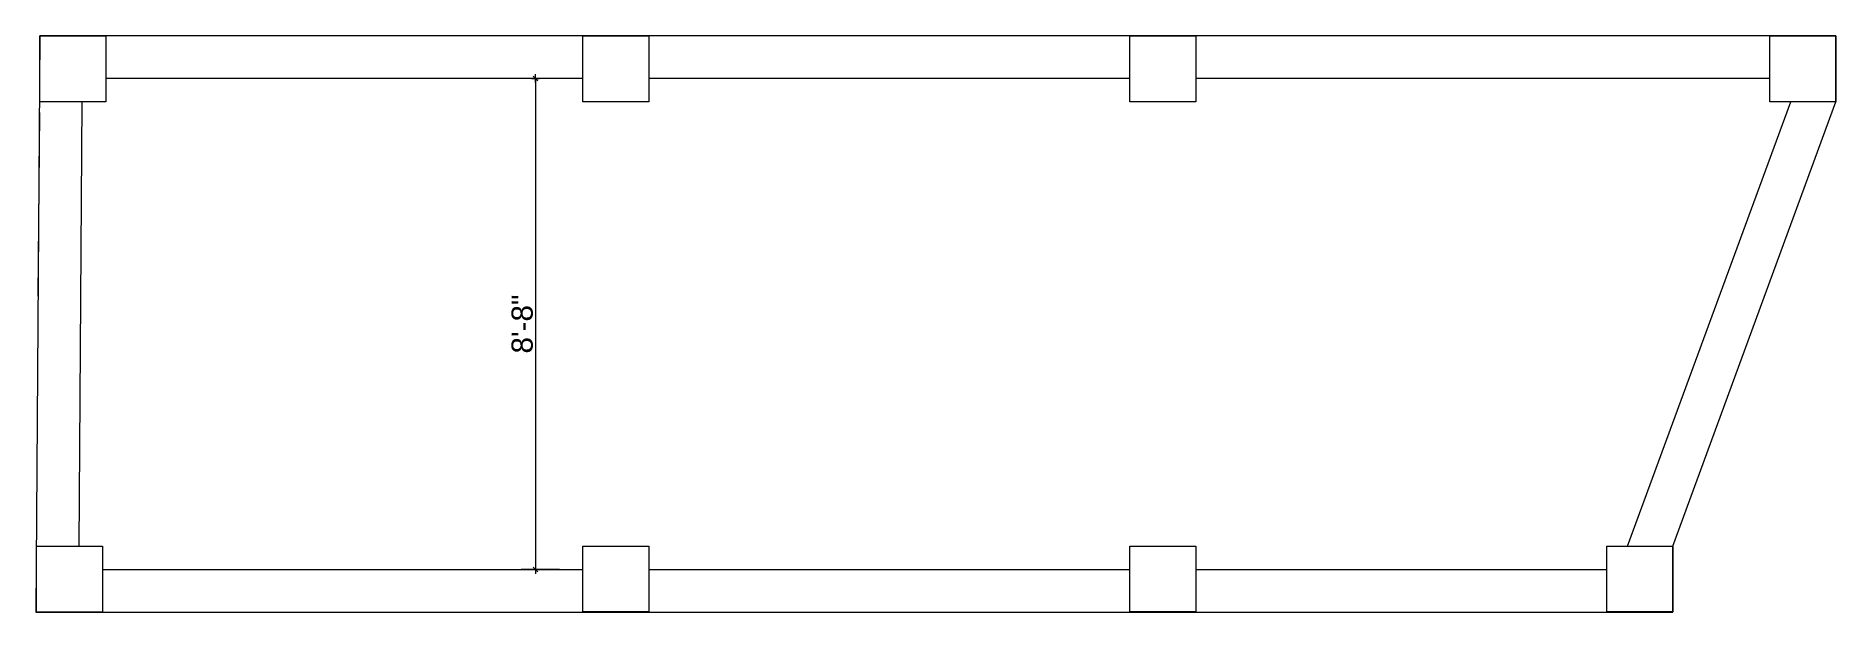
# Model space of a CAD drawing. Header units: inches. Extents: x 4069 to 291496, y -47643 to 12535.
# Drawn here: x 15517.7 to 15899.5, y 4046.4 to 4168.7 of the extents above; entities that cross this region are included whole.
import ezdxf

# ---------------------------------------------------------------- set-up
doc = ezdxf.new("R2010")
doc.units = ezdxf.units.IN
doc.header["$LTSCALE"] = 5
doc.header["$MEASUREMENT"] = 0
doc.layers.add('A-WALL', color=7, linetype='Continuous', lineweight=9)
doc.layers.add('dim line', color=7, linetype='Continuous', lineweight=15, true_color=0xfab2b2)
doc.styles.get("Standard").update_dxf_attribs({"font": 'arial.ttf'})
doc.dimstyles.new('Standard$0', dxfattribs={"dimtxt": 6, "dimasz": 4, "dimexe": 3, "dimexo": 6, "dimgap": 3, "dimtad": 1, "dimdec": 1, "dimzin": 0, "dimdsep": 46, "dimlunit": 4, "dimtxsty": 'Standard', "dimcen": 0.09, "dimclrd": 6, "dimclre": 6, "dimclrt": 7, "dimadec": 0, "dimazin": 0, "dimtfac": 1, "dimtdec": 1, "dimtix": 1, "dimtofl": 0, "dimtmove": 1, "dimatfit": 3, "dimfxl": 1, "dimtolj": 1, "dimtzin": 0, "dimlwd": 18, "dimlwe": 18, "dimarcsym": 0})

msp = doc.modelspace()

# ---------------------------------------------------------------- blocks, each defined once
blk = doc.blocks.new('oblique')
at = {"color": 0, "lineweight": -2}
blk.add_line((0.25, 0.25), (-0.25, -0.25), dxfattribs=at)
at = {"layer": 'dim line', "lineweight": 9}
for p, q in [((-0.4375, 0), (0.4375, 0)), ((0, 0.4375), (0, -0.4375))]:
    blk.add_line(p, q, dxfattribs=at)
blk = doc.blocks.new('*D36')
at = {"layer": 'A-WALL', "color": 47, "lineweight": 0, "ltscale": 5, "transparency": 16777216}
for p, q in [((15628.71, 4159.67), (15620.64, 4159.67)), ((15628.71, 4055.42), (15620.64, 4055.42))]:
    blk.add_line(p, q, dxfattribs=at)
at = {"layer": 'A-WALL', "color": 33, "lineweight": 0, "ltscale": 5, "transparency": 16777216}
blk.add_line((15623.64, 4159.67), (15623.64, 4055.42), dxfattribs=at)
at = {"layer": 'Defpoints', "color": 0, "ltscale": 5, "transparency": 16777216}
for p in [(15633.71, 4159.67), (15623.64, 4055.42), (15633.71, 4055.42)]:
    blk.add_point(p, dxfattribs=at)
at = {"layer": 'A-WALL', "color": 33, "lineweight": 0, "ltscale": 5, "transparency": 16777216, "xscale": 2, "yscale": 2, "zscale": 2}
for p, rotation in [((15623.64, 4159.67), 90), ((15623.64, 4055.42), 270)]:
    blk.add_blockref('oblique', p, dxfattribs=dict(at, rotation=rotation))
at = {"layer": 'A-WALL', "color": 7, "ltscale": 5, "transparency": 16777216, "insert": (15620.84, 4107.54), "char_height": 4.5, "attachment_point": 5, "rotation": 90}
blk.add_mtext('\\A1;8\'-8"', dxfattribs=at)
blk = doc.blocks.new('_OBLIQUE')
at = {"color": 0, "linetype": 'ByBlock'}
blk.add_line((-0.5, -0.5), (0.5, 0.5), dxfattribs=at)

# ---------------------------------------------------------------- dimensions: what is measured, and where the dimension line sits
at = {"layer": 'A-WALL', "ltscale": 5}
dim = msp.add_linear_dim(base=(15623.64074, 4055.42115), p1=(15633.71104, 4159.66775), p2=(15633.71104, 4055.42115), angle=90, dimstyle='Standard$0', override={"dimtxt": 4.5, "dimasz": 2, "dimexo": 5, "dimgap": 0.5, "dimdec": 0, "dimzin": 12, "dimpost": '\\X', "dimblk": 'oblique', "dimcen": 3, "dimclrd": 33, "dimclre": 47, "dimtfac": 0.5, "dimtdec": 0, "dimfxl": 3, "dimlwd": 0, "dimlwe": 0}, dxfattribs=at)
dim.commit()
dim.dimension.update_dxf_attribs({"geometry": '*D36', "text_midpoint": (15620.84316, 4107.54445)})

# ---------------------------------------------------------------- linework, layer by layer
at = {"layer": 'A-WALL', "ltscale": 5}
for p, q in [((15855.24525, 4060.42626), (15889.87085, 4154.66775)), ((15864.8335, 4060.42626), (15899.45909, 4154.66775)), ((15518.14846, 4113.42127), (15518.49451, 4152.42115))]:
    msp.add_line(p, q, dxfattribs=at)
for points in [[(15899.45909, 4168.66775), (15518.49451, 4168.66775), (15517.711, 4046.42115), (15864.83023, 4046.42115), (15864.8335, 4046.42626)], [(15633.71104, 4159.66775), (15532.49451, 4159.66775)], [(15749.71104, 4159.66775), (15647.71104, 4159.66775)], [(15885.45909, 4159.66775), (15763.71104, 4159.66775)], [(15527.41796, 4154.66775), (15526.8026, 4060.42115)], [(15531.80241, 4055.42115), (15633.71104, 4055.42115)], [(15647.71104, 4055.42115), (15749.71104, 4055.42115)], [(15763.71104, 4055.42115), (15850.8335, 4055.42115)]]:
    msp.add_lwpolyline(points, dxfattribs=at)
for points in [[(15899.45909, 4154.66775), (15899.45909, 4168.66775), (15518.49451, 4168.66775), (15517.711, 4046.42115), (15864.83023, 4046.42115), (15864.8335, 4060.42626)], [(15518.49451, 4168.66775), (15532.49451, 4168.66775), (15532.49451, 4154.66775), (15518.49451, 4154.66775)], [(15633.71104, 4168.66775), (15647.71104, 4168.66775), (15647.71104, 4154.66775), (15633.71104, 4154.66775)], [(15749.71104, 4168.66775), (15763.71104, 4168.66775), (15763.71104, 4154.66775), (15749.71104, 4154.66775)], [(15885.45909, 4168.66775), (15899.45909, 4168.66775), (15899.45909, 4154.66775), (15885.45909, 4154.66775)], [(15633.71104, 4060.42626), (15647.71104, 4060.42626), (15647.71104, 4046.42626), (15633.71104, 4046.42626)], [(15749.71104, 4060.42626), (15763.71104, 4060.42626), (15763.71104, 4046.42626), (15749.71104, 4046.42626)], [(15850.8335, 4060.42626), (15864.8335, 4060.42626), (15864.8335, 4046.42626), (15850.8335, 4046.42626)]]:
    msp.add_lwpolyline(points, close=True, dxfattribs=at)
at = {"layer": 'A-WALL', "ltscale": 5, "elevation": -58.16904}
msp.add_lwpolyline([(15517.80241, 4060.42115), (15531.80241, 4060.42115), (15531.80241, 4046.42115), (15517.80241, 4046.42115)], close=True, dxfattribs=at)

msp.set_redraw_order([(e.dxf.handle, doc.entitydb.next_handle()) for e in msp.query("TEXT MTEXT ATTDEF DIMENSION ARC_DIMENSION")])  # texts and dimensions are drawn at this point

doc.saveas('drawing.dxf')
